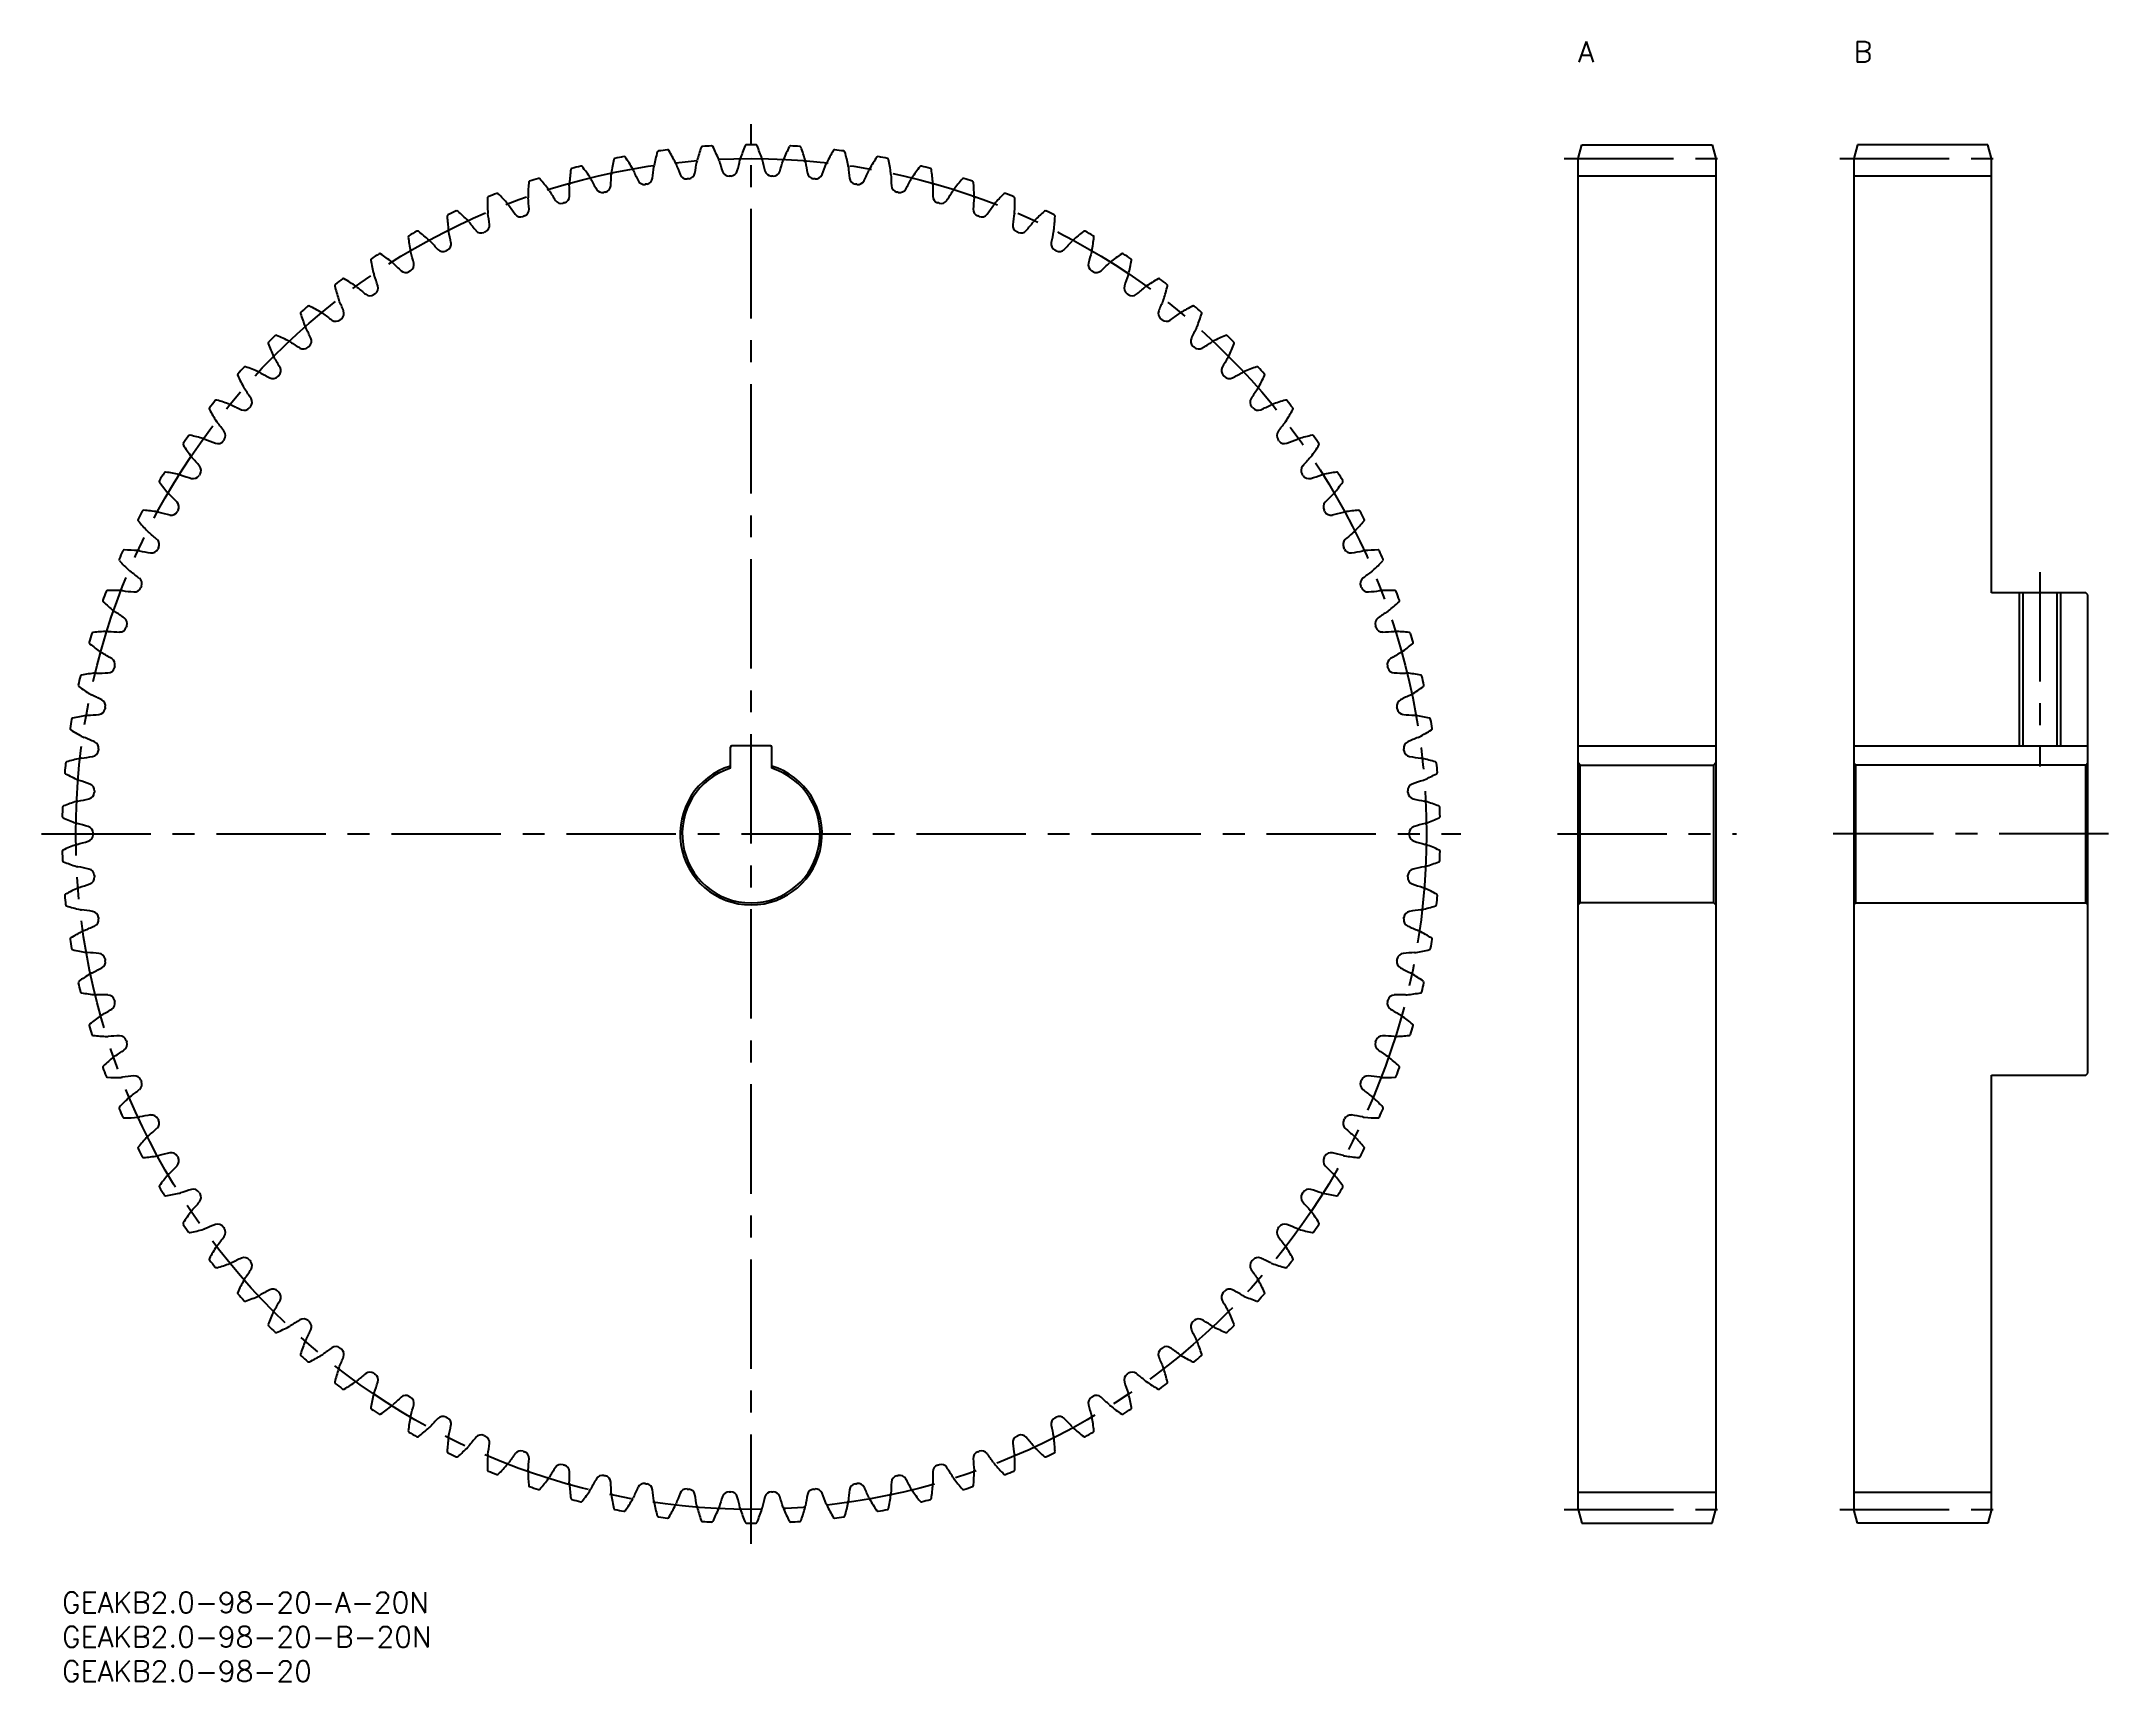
# Model space of a CAD drawing. Extents: x -3 to 297, y -13 to 225.
import ezdxf

# ---------------------------------------------------------------- set-up
doc = ezdxf.new("R2010")
doc.units = 0
doc.header["$LTSCALE"] = 0.5
doc.linetypes.add('CENTER', pattern=[50.8, 31.75, -6.35, 6.35, -6.35])
for name, color, linetype in [('MSM_CENTER', 1, 'CENTER'), ('MSM_CONTINUOUS', 7, 'CONTINUOUS'), ('MSM_NARROW', 5, 'CONTINUOUS'), ('MSM_PART_NUMBER', 7, 'CONTINUOUS')]:
    doc.layers.add(name, color=color, linetype=linetype)
doc.styles.get("Standard").update_dxf_attribs({"font": 'txt.shx', "height": 3, "bigfont": 'bigfont.shx'})

# ---------------------------------------------------------------- blocks, each defined once
blk = doc.blocks.new('*U2')
at = {"layer": 'MSM_PART_NUMBER'}
blk.add_text('GEAKB2.0-98-20-A-20N', height=3, dxfattribs=at).set_placement((0, -3))
blk = doc.blocks.new('*U3')
at = {"layer": 'MSM_PART_NUMBER'}
blk.add_text('GEAKB2.0-98-20-B-20N', height=3, dxfattribs=at).set_placement((0, -8))
blk = doc.blocks.new('*U4')
at = {"layer": 'MSM_PART_NUMBER'}
blk.add_text('GEAKB2.0-98-20', height=3, dxfattribs=at).set_placement((0, -13))
blk = doc.blocks.new('*U5')
at = {"layer": 'MSM_PART_NUMBER'}
blk.add_text('A', height=3, dxfattribs=at).set_placement((220, 222))
blk = doc.blocks.new('*U6')
at = {"layer": 'MSM_PART_NUMBER'}
blk.add_text('B', height=3, dxfattribs=at).set_placement((260, 222))

msp = doc.modelspace()

# ---------------------------------------------------------------- linework, layer by layer
at = {"layer": 'MSM_CENTER'}
for p, q in [((100, 7), (100, 213)), ((218, 208), (242, 208)), ((258, 208), (282, 208)), ((287, 148), (287, 119.8)), ((-3, 110), (203, 110)), ((217, 110), (243, 110)), ((297, 110), (257, 110)), ((218, 12), (242, 12)), ((258, 12), (282, 12))]:
    msp.add_line(p, q, dxfattribs=at)
msp.add_circle((100, 110), 98, dxfattribs=at)
at = {"layer": 'MSM_CONTINUOUS'}
for p, q in [((220, 208), (220.54, 210)), ((220.54, 210), (239.46, 210)), ((239.46, 210), (240, 208)), ((260.54, 210), (260, 208)), ((279.46, 210), (260.54, 210)), ((280, 208), (279.46, 210)), ((220, 12), (220, 208)), ((240, 208), (240, 12)), ((260, 208), (260, 12)), ((280, 145), (280, 208)), ((220, 205.5), (240, 205.5)), ((260, 205.5), (280, 205.5)), ((293.7, 145), (280, 145)), ((284.54, 145), (284.54, 122.8)), ((289.46, 145), (289.46, 122.8)), ((294, 144.7), (293.7, 145)), ((294, 75.3), (294, 144.7)), ((97, 119.54), (97, 122.6)), ((102.8, 122.8), (97.2, 122.8)), ((103, 119.54), (103, 122.6)), ((220, 122.8), (240, 122.8)), ((220.3, 120), (220, 120.3)), ((220.3, 100), (220.3, 120)), ((220.3, 120), (239.7, 120)), ((240, 120.3), (239.7, 120)), ((239.7, 100), (239.7, 120)), ((260, 122.8), (294, 122.8)), ((260, 120.3), (260.3, 120)), ((260.3, 100), (260.3, 120)), ((293.7, 120), (260.3, 120)), ((293.7, 120), (294, 120.3)), ((293.7, 100), (293.7, 120)), ((220, 99.7), (220.3, 100)), ((239.7, 100), (220.3, 100)), ((239.7, 100), (240, 99.7)), ((260.3, 100), (260, 99.7)), ((260.3, 100), (293.7, 100)), ((294, 99.7), (293.7, 100)), ((280, 12), (280, 75)), ((280, 75), (293.7, 75)), ((293.7, 75), (294, 75.3)), ((220, 14.5), (240, 14.5)), ((220, 12), (220.54, 10)), ((239.46, 10), (240, 12)), ((260, 14.5), (280, 14.5)), ((260.54, 10), (260, 12)), ((280, 12), (279.46, 10)), ((220.54, 10), (239.46, 10)), ((279.46, 10), (260.54, 10))]:
    msp.add_line(p, q, dxfattribs=at)
for centre, radius, start, end in [((112.07, 201.3), 32.67, 168.396, 171.9388), ((80.27, 207.83), 0.2, 101.4035, 168.396), ((100, 110), 100, 100.6374, 101.4035), ((81.58, 208.08), 0.2, 33.6449, 100.6374), ((54.55, 190.1), 32.67, 30.102, 33.6449), ((117.9, 200.34), 32.67, 164.7225, 168.2653), ((86.58, 208.89), 0.2, 97.73, 164.7225), ((100, 110), 100, 96.9639, 97.73), ((87.9, 209.06), 0.2, 29.9716, 96.9639), ((59.77, 192.84), 32.67, 26.4286, 29.9714), ((87.54, 206.64), 1.66, 19.7747, 26.4289), ((125.99, 220.47), 39.2, 199.7744, 202.1867), ((53.37, 213.46), 39.2, 348.8337, 351.246), ((93.76, 207.24), 1.66, 164.5915, 171.2458), ((123.65, 199.01), 32.67, 161.049, 164.5918), ((92.94, 209.55), 0.2, 94.0565, 161.049), ((100, 110), 100, 93.2904, 94.0565), ((94.27, 209.64), 0.2, 26.2981, 93.2904), ((65.17, 195.25), 32.67, 22.7551, 26.2979), ((93.76, 207.24), 1.66, 16.1012, 22.7554), ((133.02, 218.58), 39.2, 196.1009, 198.5133), ((60.1, 216.24), 39.2, 345.1602, 347.5726), ((100, 207.44), 1.66, 160.9181, 167.5723), ((129.3, 197.31), 32.67, 157.3755, 160.9184), ((99.33, 209.8), 0.2, 90.383, 157.3755), ((100, 110), 100, 89.617, 90.383), ((100.67, 209.8), 0.2, 22.6246, 89.617), ((70.7, 197.31), 32.67, 19.0816, 22.6245), ((100, 207.44), 1.66, 12.4277, 19.0819), ((139.9, 216.24), 39.2, 192.4274, 194.8398), ((66.98, 218.58), 39.2, 341.4867, 343.8991), ((106.24, 207.24), 1.66, 157.2446, 163.8988), ((134.83, 195.25), 32.67, 153.7021, 157.2449), ((105.73, 209.64), 0.2, 86.7096, 153.7021), ((100, 110), 100, 85.9435, 86.7096), ((107.06, 209.55), 0.2, 18.9512, 85.9435), ((76.35, 199.01), 32.67, 15.4082, 18.951), ((106.24, 207.24), 1.66, 8.7542, 15.4085), ((146.63, 213.46), 39.2, 188.754, 191.1663), ((74.01, 220.47), 39.2, 337.8133, 340.2256), ((112.46, 206.64), 1.66, 153.5711, 160.2253), ((140.23, 192.84), 32.67, 150.0286, 153.5714), ((112.1, 209.06), 0.2, 83.0361, 150.0286), ((100, 110), 100, 82.27, 83.0361), ((113.42, 208.89), 0.2, 15.2777, 82.27), ((82.1, 200.34), 32.67, 11.7347, 15.2775), ((145.45, 190.1), 32.67, 146.3551, 149.898), ((118.42, 208.08), 0.2, 79.3626, 146.3551), ((100, 110), 100, 78.5965, 79.3626), ((119.73, 207.83), 0.2, 11.604, 78.5965), ((87.93, 201.3), 32.67, 8.0612, 11.604), ((100.3, 202.09), 32.67, 175.7429, 179.2857), ((67.92, 204.5), 0.2, 108.7504, 175.7429), ((100, 110), 100, 107.9843, 108.7504), ((69.19, 204.92), 0.2, 40.9916, 107.9843), ((44.68, 183.63), 32.67, 37.449, 40.9918), ((75.28, 204.26), 1.66, 175.612, 182.2662), ((34.45, 202.64), 39.2, 359.8541, 2.2664), ((106.2, 201.89), 32.67, 172.0694, 175.6122), ((74.04, 206.36), 0.2, 105.0775, 172.0695), ((100, 110), 100, 104.3108, 105.0769), ((75.33, 206.7), 0.2, 37.3183, 104.3108), ((49.51, 187.02), 32.67, 33.7755, 37.3183), ((75.28, 204.26), 1.66, 27.1216, 33.7758), ((111.65, 222.89), 39.2, 207.1213, 209.5337), ((78.64, 204.11), 1, 282.7893, 356.1806), ((40.52, 206.65), 39.2, 356.1806, 358.593), ((81.37, 205.65), 1.66, 171.9385, 178.5927), ((81.37, 205.65), 1.66, 23.4481, 30.1023), ((118.86, 221.91), 39.2, 203.4478, 205.8602), ((84.49, 205.24), 1, 205.8602, 279.2515), ((100, 110), 95.5, 99.1158, 99.2515), ((84.71, 205.28), 1, 279.1158, 352.5071), ((46.84, 210.26), 39.2, 352.5071, 354.9195), ((87.54, 206.64), 1.66, 168.265, 174.9192), ((90.62, 206.04), 1, 202.1867, 275.5781), ((100, 110), 95.5, 95.4424, 95.5781), ((90.85, 206.06), 1, 275.4424, 348.8337), ((96.79, 206.45), 1, 198.5133, 271.9046), ((100, 110), 95.5, 91.7689, 91.9046), ((97.02, 206.45), 1, 271.7689, 345.1602), ((102.98, 206.45), 1, 194.8398, 268.2311), ((100, 110), 95.5, 88.0954, 88.2311), ((103.21, 206.45), 1, 268.0954, 341.4867), ((109.15, 206.06), 1, 191.1663, 264.5576), ((100, 110), 95.5, 84.4219, 84.5576), ((109.38, 206.04), 1, 264.422, 337.8133), ((112.46, 206.64), 1.66, 5.0808, 11.735), ((153.16, 210.26), 39.2, 185.0805, 187.4929), ((115.29, 205.28), 1, 187.4929, 260.8842), ((100, 110), 95.5, 80.7485, 80.8842), ((115.51, 205.24), 1, 260.7485, 334.1398), ((81.14, 221.91), 39.2, 334.1398, 336.5522), ((118.63, 205.65), 1.66, 149.8977, 156.5519), ((118.63, 205.65), 1.66, 1.4073, 8.0615), ((159.48, 206.65), 39.2, 181.407, 183.8194), ((121.36, 204.11), 1, 183.8194, 257.2107), ((88.35, 222.89), 39.2, 330.4663, 332.8787), ((124.72, 204.26), 1.66, 146.2242, 152.8784), ((150.49, 187.02), 32.67, 142.6817, 146.2245), ((124.67, 206.7), 0.2, 75.6892, 142.6817), ((100, 110), 100, 74.9231, 75.6892), ((125.96, 206.36), 0.2, 7.9306, 74.9231), ((93.8, 201.89), 32.67, 4.3878, 7.9306), ((165.55, 202.64), 39.2, 177.7336, 180.1459), ((124.72, 204.26), 1.66, 357.7338, 4.388), ((155.32, 183.63), 32.67, 139.0082, 142.551), ((130.81, 204.92), 0.2, 72.0157, 139.0082), ((100, 110), 100, 71.2496, 72.0157), ((132.08, 204.5), 0.2, 4.2571, 71.2496), ((99.7, 202.09), 32.67, 0.7143, 4.2571), ((61.93, 202.25), 0.2, 112.4233, 179.4164), ((94.4, 201.92), 32.67, 179.4164, 182.9592), ((100, 110), 100, 111.6578, 112.4239), ((63.17, 202.75), 0.2, 44.6653, 111.6578), ((40.08, 179.93), 32.67, 41.1224, 44.6653), ((63.43, 200.32), 1.66, 34.4685, 41.1227), ((97.12, 223.45), 39.2, 214.4682, 216.8806), ((69.29, 202.48), 1.66, 179.2854, 185.9396), ((28.65, 198.25), 39.2, 3.5276, 5.9399), ((69.29, 202.48), 1.66, 30.7951, 37.4493), ((104.4, 223.4), 39.2, 210.7948, 213.2071), ((72.43, 202.48), 1, 213.2071, 286.5985), ((100, 110), 95.5, 106.4628, 106.5985), ((72.65, 202.54), 1, 286.4628, 359.8541), ((78.42, 204.06), 1, 209.5337, 282.925), ((100, 110), 95.5, 102.7893, 102.925), ((100, 110), 95.5, 77.075, 77.2107), ((121.58, 204.06), 1, 257.075, 330.4663), ((127.35, 202.54), 1, 180.1459, 253.5372), ((100, 110), 95.5, 73.4015, 73.5372), ((127.57, 202.48), 1, 253.4016, 326.7929), ((95.6, 223.4), 39.2, 326.7929, 329.2052), ((130.71, 202.48), 1.66, 142.5507, 149.2049), ((171.35, 198.25), 39.2, 174.0601, 176.4724), ((130.71, 202.48), 1.66, 354.0604, 0.7146), ((102.88, 223.45), 39.2, 323.1194, 325.5318), ((136.57, 200.32), 1.66, 138.8773, 145.5315), ((159.92, 179.93), 32.67, 135.3347, 138.8776), ((136.83, 202.75), 0.2, 68.3422, 135.3347), ((100, 110), 100, 67.5761, 68.3422), ((138.07, 202.25), 0.2, 0.5836, 67.5761), ((105.6, 201.92), 32.67, 357.0408, 0.5836), ((56.1, 199.63), 0.2, 116.0968, 183.0899), ((88.52, 201.38), 32.67, 183.0898, 186.6327), ((100, 110), 100, 115.3312, 116.0973), ((57.3, 200.2), 0.2, 48.3385, 115.3312), ((35.72, 175.95), 32.67, 44.7959, 48.3387), ((57.72, 197.79), 1.66, 38.142, 44.7962), ((89.86, 223.03), 39.2, 218.1417, 220.5541), ((61.04, 198.29), 1, 293.8097, 7.201), ((63.43, 200.32), 1.66, 182.9589, 189.6131), ((23.14, 193.5), 39.2, 7.201, 9.6134), ((66.57, 200.52), 1, 216.8806, 290.2719), ((100, 110), 95.5, 110.1362, 110.2719), ((66.78, 200.6), 1, 290.1362, 3.5276), ((133.22, 200.6), 1, 176.4725, 249.8638), ((100, 110), 95.5, 69.7281, 69.8638), ((133.43, 200.52), 1, 249.7281, 323.1194), ((176.86, 193.5), 39.2, 170.3866, 172.799), ((138.96, 198.29), 1, 172.799, 246.1903), ((136.57, 200.32), 1.66, 350.3869, 357.0411), ((110.14, 223.03), 39.2, 319.4459, 321.8583), ((142.28, 197.79), 1.66, 135.2038, 141.858), ((164.28, 175.95), 32.67, 131.6613, 135.2041), ((142.7, 200.2), 0.2, 64.6688, 131.6613), ((100, 110), 100, 63.9027, 64.6688), ((111.48, 201.38), 32.67, 353.3673, 356.9102), ((143.9, 199.63), 0.2, 356.9102, 63.9027), ((50.45, 196.63), 0.2, 119.7703, 186.7633), ((82.69, 200.45), 32.67, 186.7633, 190.3061), ((100, 110), 100, 119.0047, 119.7708), ((51.61, 197.28), 0.2, 52.0124, 119.0047), ((31.63, 171.69), 32.67, 48.4694, 52.0122), ((52.18, 194.9), 1.66, 41.8155, 48.4697), ((82.64, 222.15), 39.2, 221.8152, 224.2275), ((55.47, 195.61), 1, 297.4832, 10.8745), ((57.72, 197.79), 1.66, 186.6324, 193.2866), ((17.95, 188.4), 39.2, 10.8745, 13.2869), ((60.83, 198.19), 1, 220.5541, 293.9454), ((100, 110), 95.5, 113.8097, 113.9454), ((100, 110), 95.5, 66.0546, 66.1903), ((139.17, 198.19), 1, 246.0546, 319.4459), ((144.53, 195.61), 1, 169.1255, 242.5168), ((182.05, 188.4), 39.2, 166.7131, 169.1255), ((142.28, 197.79), 1.66, 346.7134, 353.3676), ((117.36, 222.15), 39.2, 315.7725, 318.1848), ((147.82, 194.9), 1.66, 131.5303, 138.1845), ((168.37, 171.69), 32.67, 127.9878, 131.5306), ((148.39, 197.28), 0.2, 60.9953, 127.9878), ((100, 110), 100, 60.2292, 60.9953), ((117.31, 200.45), 32.67, 349.6939, 353.2367), ((149.55, 196.63), 0.2, 353.2367, 60.2292), ((45, 193.28), 0.2, 123.4443, 190.4368), ((76.93, 199.16), 32.67, 190.4368, 193.9796), ((100, 110), 100, 122.6782, 123.4443), ((46.12, 194), 0.2, 55.6857, 122.6782), ((27.81, 167.19), 32.67, 52.1429, 55.6857), ((46.84, 191.67), 1.66, 45.4889, 52.1431), ((75.49, 220.81), 39.2, 225.4887, 227.901), ((52.18, 194.9), 1.66, 190.3058, 196.96), ((13.1, 182.98), 39.2, 14.548, 16.9603), ((50.07, 192.58), 1, 301.1566, 14.548), ((55.26, 195.5), 1, 224.2275, 297.6189), ((100, 110), 95.5, 117.4832, 117.6189), ((100, 110), 95.5, 62.3811, 62.5168), ((144.74, 195.5), 1, 242.3812, 315.7725), ((149.93, 192.58), 1, 165.4521, 238.8434), ((186.9, 182.98), 39.2, 163.0397, 165.452), ((147.82, 194.9), 1.66, 343.04, 349.6942), ((124.51, 220.81), 39.2, 312.099, 314.5113), ((153.16, 191.67), 1.66, 127.8568, 134.5111), ((172.19, 167.19), 32.67, 124.3143, 127.8571), ((153.88, 194), 0.2, 57.3218, 124.3143), ((100, 110), 100, 56.5557, 57.3218), ((123.07, 199.16), 32.67, 346.0204, 349.5632), ((155, 193.28), 0.2, 349.5632, 56.5557), ((39.78, 189.58), 0.2, 127.1183, 194.1103), ((71.26, 197.5), 32.67, 194.1102, 197.6531), ((100, 110), 100, 126.3516, 127.1177), ((40.84, 190.38), 0.2, 59.3591, 126.3516), ((24.3, 162.44), 32.67, 55.8163, 59.3591), ((41.72, 188.09), 1.66, 49.1624, 55.8166), ((68.44, 219.01), 39.2, 229.1621, 231.5745), ((46.84, 191.67), 1.66, 193.9793, 200.6335), ((8.6, 177.27), 39.2, 18.2214, 20.6338), ((44.88, 189.21), 1, 304.8301, 18.2214), ((49.88, 192.46), 1, 227.901, 301.2923), ((100, 110), 95.5, 121.1566, 121.2923), ((100, 110), 95.5, 58.7077, 58.8434), ((150.12, 192.46), 1, 238.7077, 312.099), ((155.12, 189.21), 1, 161.7786, 235.1699), ((191.4, 177.27), 39.2, 159.3662, 161.7786), ((153.16, 191.67), 1.66, 339.3665, 346.0207), ((131.56, 219.01), 39.2, 308.4255, 310.8379), ((158.28, 188.09), 1.66, 124.1834, 130.8376), ((175.7, 162.44), 32.67, 120.6409, 124.1837), ((159.16, 190.38), 0.2, 53.6484, 120.6409), ((100, 110), 100, 52.8823, 53.6484), ((128.74, 197.5), 32.67, 342.3469, 345.8898), ((160.22, 189.58), 0.2, 345.8898, 52.8823), ((100, 110), 100, 130.0251, 130.7912), ((35.82, 186.42), 0.2, 63.0326, 130.0251), ((21.09, 157.49), 32.67, 59.4898, 63.0326), ((41.72, 188.09), 1.66, 197.6528, 204.307), ((4.48, 171.27), 39.2, 21.8949, 24.3073), ((44.7, 189.08), 1, 231.5745, 304.9657), ((100, 110), 95.5, 124.8301, 124.9658), ((100, 110), 95.5, 55.0342, 55.1699), ((155.3, 189.08), 1, 235.0342, 308.4255), ((195.52, 171.27), 39.2, 155.6927, 158.1051), ((158.28, 188.09), 1.66, 335.693, 342.3472), ((178.91, 157.49), 32.67, 116.9674, 120.5102), ((164.18, 186.42), 0.2, 49.9749, 116.9674), ((100, 110), 100, 49.2088, 49.9749), ((34.8, 185.56), 0.2, 130.7912, 197.7837), ((65.72, 195.47), 32.67, 197.7837, 201.3265), ((36.83, 184.2), 1.66, 201.3262, 207.9804), ((0.75, 165.03), 39.2, 25.5684, 27.9807), ((36.83, 184.2), 1.66, 52.8359, 59.4901), ((61.52, 216.76), 39.2, 232.8356, 235.248), ((39.74, 185.38), 1, 235.2479, 308.6393), ((100, 110), 95.5, 128.5036, 128.6393), ((39.92, 185.52), 1, 308.5036, 21.8949), ((160.08, 185.52), 1, 158.1051, 231.4964), ((100, 110), 95.5, 51.3607, 51.4964), ((160.26, 185.38), 1, 231.3607, 304.752), ((138.48, 216.76), 39.2, 304.752, 307.1644), ((163.17, 184.2), 1.66, 120.5099, 127.1641), ((199.25, 165.03), 39.2, 152.0193, 154.4316), ((163.17, 184.2), 1.66, 332.0196, 338.6738), ((134.28, 195.47), 32.67, 338.6735, 342.2163), ((165.2, 185.56), 0.2, 342.2163, 49.2088), ((30.09, 181.23), 0.2, 134.4647, 201.4572), ((60.31, 193.1), 32.67, 201.4572, 205), ((100, 110), 100, 133.6986, 134.4647), ((31.05, 182.15), 0.2, 66.7061, 133.6986), ((18.21, 152.33), 32.67, 63.1633, 66.7061), ((32.21, 180), 1.66, 56.5093, 63.1635), ((54.76, 214.08), 39.2, 236.5091, 238.9214), ((35.04, 181.36), 1, 238.9214, 312.3127), ((100, 110), 95.5, 132.1771, 132.3127), ((35.21, 181.51), 1, 312.1771, 25.5684), ((164.79, 181.51), 1, 154.4316, 227.8229), ((100, 110), 95.5, 47.6873, 47.8229), ((164.96, 181.36), 1, 227.6873, 301.0786), ((145.24, 214.08), 39.2, 301.0786, 303.4909), ((167.79, 180), 1.66, 116.8364, 123.4907), ((181.79, 152.33), 32.67, 113.2939, 116.8367), ((168.95, 182.15), 0.2, 46.3014, 113.2939), ((100, 110), 100, 45.5353, 46.3014), ((139.69, 193.1), 32.67, 335, 338.5428), ((169.91, 181.23), 0.2, 338.543, 45.5353), ((100, 110), 100, 137.3721, 138.1381), ((26.57, 177.59), 0.2, 70.3796, 137.3721), ((15.67, 147.01), 32.67, 66.8367, 70.3796), ((27.86, 175.51), 1.66, 60.1828, 66.837), ((32.21, 180), 1.66, 204.9997, 211.6539), ((-2.57, 158.55), 39.2, 29.2418, 31.6542), ((30.76, 177.22), 1, 315.8505, 29.2418), ((169.24, 177.22), 1, 150.7582, 224.1494), ((202.57, 158.55), 39.2, 148.3458, 150.7582), ((167.79, 180), 1.66, 328.3461, 335.0003), ((172.14, 175.51), 1.66, 113.163, 119.8172), ((184.33, 147.01), 32.67, 109.6204, 113.1633), ((173.43, 177.59), 0.2, 42.6279, 109.6204), ((100, 110), 100, 41.8619, 42.6279), ((25.67, 176.6), 0.2, 138.1381, 205.1307), ((55.07, 190.39), 32.67, 205.1306, 208.6735), ((27.86, 175.51), 1.66, 208.6732, 215.3274), ((-5.47, 151.88), 39.2, 32.9153, 35.3277), ((48.18, 210.96), 39.2, 240.1825, 242.5949), ((30.6, 177.05), 1, 242.5949, 315.9862), ((100, 110), 95.5, 135.8505, 135.9862), ((100, 110), 95.5, 44.0138, 44.1495), ((169.4, 177.05), 1, 224.0138, 297.4051), ((151.82, 210.96), 39.2, 297.4051, 299.8175), ((205.47, 151.88), 39.2, 144.6723, 147.0847), ((172.14, 175.51), 1.66, 324.6726, 331.3268), ((144.93, 190.39), 32.67, 331.3265, 334.8694), ((174.33, 176.6), 0.2, 334.8695, 41.8619), ((21.56, 171.7), 0.2, 141.8116, 208.8041), ((50.01, 187.34), 32.67, 208.8041, 212.3469), ((100, 110), 100, 141.0455, 141.8116), ((22.39, 172.74), 0.2, 74.053, 141.0455), ((13.47, 141.53), 32.67, 70.5102, 74.053), ((23.82, 170.76), 1.66, 63.8563, 70.5105), ((41.82, 207.44), 39.2, 243.856, 246.2684), ((26.45, 172.47), 1, 246.2683, 319.6597), ((100, 110), 95.5, 139.524, 139.6597), ((26.59, 172.64), 1, 319.524, 32.9153), ((173.41, 172.64), 1, 147.0847, 220.4759), ((100, 110), 95.5, 40.3403, 40.476), ((173.55, 172.47), 1, 220.3403, 293.7316), ((158.18, 207.44), 39.2, 293.7316, 296.144), ((176.18, 170.76), 1.66, 109.4895, 116.1437), ((186.53, 141.53), 32.67, 105.947, 109.4898), ((177.61, 172.74), 0.2, 38.9545, 105.947), ((149.99, 187.34), 32.67, 327.6531, 331.1959), ((100, 110), 100, 38.1884, 38.9545), ((178.44, 171.7), 0.2, 331.1959, 38.1884), ((23.82, 170.76), 1.66, 212.3466, 219.0009), ((-7.94, 145.04), 39.2, 36.5888, 39.0011), ((22.73, 167.81), 1, 323.1975, 36.5888), ((177.27, 167.81), 1, 143.4112, 216.8025), ((207.94, 145.04), 39.2, 140.9989, 143.4112), ((176.18, 170.76), 1.66, 320.9991, 327.6534), ((17.77, 166.55), 0.2, 145.4851, 212.4776), ((100, 110), 100, 144.719, 145.4851), ((45.16, 183.98), 32.67, 212.4776, 216.0204), ((18.53, 167.64), 0.2, 77.7265, 144.719), ((11.63, 135.92), 32.67, 74.1837, 77.7265), ((20.08, 165.75), 1.66, 67.5298, 74.184), ((35.7, 203.51), 39.2, 247.5295, 249.9418), ((22.6, 167.63), 1, 249.9418, 323.3332), ((100, 110), 95.5, 143.1975, 143.3332), ((100, 110), 95.5, 36.6668, 36.8025), ((177.4, 167.63), 1, 216.6669, 290.0582), ((164.3, 203.51), 39.2, 290.0582, 292.4705), ((179.92, 165.75), 1.66, 105.816, 112.4702), ((188.37, 135.92), 32.67, 102.2735, 105.8163), ((154.84, 183.98), 32.67, 323.9796, 327.5224), ((181.47, 167.64), 0.2, 35.281, 102.2735), ((100, 110), 100, 34.5149, 35.281), ((182.23, 166.55), 0.2, 327.5224, 34.5149), ((100, 110), 100, 148.3925, 149.1586), ((15, 162.3), 0.2, 81.4002, 148.3925), ((10.15, 130.2), 32.67, 77.8571, 81.4), ((16.67, 160.51), 1.66, 71.2032, 77.8574), ((29.84, 199.2), 39.2, 251.2029, 253.6153), ((20.08, 165.75), 1.66, 216.0201, 222.6743), ((19.06, 162.55), 1, 253.6153, 327.0066), ((-9.96, 138.05), 39.2, 40.2622, 42.6746), ((100, 110), 95.5, 146.8709, 147.0066), ((19.19, 162.74), 1, 326.8709, 40.2622), ((180.81, 162.74), 1, 139.7378, 213.1291), ((100, 110), 95.5, 32.9934, 33.1291), ((209.96, 138.05), 39.2, 137.3254, 139.7378), ((180.94, 162.55), 1, 212.9934, 286.3847), ((179.92, 165.75), 1.66, 317.3257, 323.9799), ((170.16, 199.2), 39.2, 286.3847, 288.7971), ((183.33, 160.51), 1.66, 102.1426, 108.7968), ((189.85, 130.2), 32.67, 98.6, 102.1429), ((185, 162.3), 0.2, 31.6075, 98.6), ((100, 110), 100, 30.8414, 31.6075), ((14.31, 161.16), 0.2, 149.1586, 216.1511), ((40.53, 180.32), 32.67, 216.1511, 219.6939), ((16.67, 160.51), 1.66, 219.6936, 226.3478), ((-11.53, 130.95), 39.2, 43.9357, 46.3481), ((211.53, 130.95), 39.2, 133.6519, 136.0643), ((183.33, 160.51), 1.66, 313.6522, 320.3064), ((159.47, 180.32), 32.67, 320.3061, 323.8489), ((185.69, 161.16), 0.2, 323.8491, 30.8414), ((100, 110), 100, 152.0659, 152.832), ((11.83, 156.75), 0.2, 85.0734, 152.0659), ((9.04, 124.41), 32.67, 81.5306, 85.0734), ((13.61, 155.07), 1.66, 74.8767, 81.5309), ((24.27, 194.52), 39.2, 254.8764, 257.2888), ((15.86, 157.25), 1, 257.2888, 330.6801), ((15.97, 157.45), 1, 330.5444, 43.9357), ((100, 110), 95.5, 150.5444, 150.6801), ((184.03, 157.45), 1, 136.0643, 209.4556), ((100, 110), 95.5, 29.3199, 29.4556), ((184.14, 157.25), 1, 209.3199, 282.7112), ((175.73, 194.52), 39.2, 282.7112, 285.1236), ((186.39, 155.07), 1.66, 98.4691, 105.1233), ((190.96, 124.41), 32.67, 94.9266, 98.4694), ((188.17, 156.75), 0.2, 27.9341, 94.9266), ((100, 110), 100, 27.168, 27.9341), ((11.21, 155.57), 0.2, 152.832, 219.8245), ((36.15, 176.36), 32.67, 219.8245, 223.3673), ((13.61, 155.07), 1.66, 223.367, 230.0213), ((-12.65, 123.76), 39.2, 47.6092, 50.0216), ((212.65, 123.76), 39.2, 129.9784, 132.3908), ((186.39, 155.07), 1.66, 309.9787, 316.6329), ((163.85, 176.36), 32.67, 316.6327, 320.1755), ((188.79, 155.57), 0.2, 320.1757, 27.168), ((100, 110), 100, 155.7394, 156.5055), ((9.01, 151.01), 0.2, 88.7471, 155.7394), ((8.3, 118.55), 32.67, 85.2041, 88.7469), ((10.9, 149.44), 1.66, 78.5502, 85.2044), ((19.01, 189.49), 39.2, 258.5499, 260.9622), ((13.01, 151.77), 1, 260.9622, 334.3536), ((13.11, 151.97), 1, 334.2179, 47.6092), ((100, 110), 95.5, 154.2179, 154.3536), ((186.89, 151.97), 1, 132.3908, 205.7821), ((100, 110), 95.5, 25.6464, 25.7821), ((186.99, 151.77), 1, 205.6465, 279.0378), ((180.99, 189.49), 39.2, 279.0378, 281.4501), ((189.1, 149.44), 1.66, 94.7956, 101.4498), ((191.7, 118.55), 32.67, 91.2531, 94.7959), ((190.99, 151.01), 0.2, 24.2606, 91.2531), ((100, 110), 100, 23.4945, 24.2606), ((8.47, 149.79), 0.2, 156.5055, 223.498), ((32.02, 172.13), 32.67, 223.498, 227.0408), ((10.9, 149.44), 1.66, 227.0405, 233.6947), ((-13.3, 116.51), 39.2, 51.2827, 53.695), ((10.6, 146.32), 1, 337.8913, 51.2827), ((189.4, 146.32), 1, 128.7174, 202.1087), ((213.3, 116.51), 39.2, 126.305, 128.7173), ((189.1, 149.44), 1.66, 306.3053, 312.9595), ((167.98, 172.13), 32.67, 312.9592, 316.502), ((191.53, 149.79), 0.2, 316.502, 23.4945), ((100, 110), 100, 159.4129, 160.179), ((6.57, 145.09), 0.2, 92.4206, 159.4129), ((7.94, 112.66), 32.67, 88.8776, 92.4204), ((8.55, 143.65), 1.66, 82.2236, 88.8778), ((14.08, 184.14), 39.2, 262.2233, 264.6357), ((10.51, 146.11), 1, 264.6357, 338.027), ((100, 110), 95.5, 157.8913, 158.027), ((100, 110), 95.5, 21.973, 22.1087), ((189.49, 146.11), 1, 201.973, 275.3643), ((185.92, 184.14), 39.2, 275.3643, 277.7767), ((191.45, 143.65), 1.66, 91.1222, 97.7764), ((192.06, 112.66), 32.67, 87.5796, 91.1224), ((193.43, 145.09), 0.2, 20.5871, 87.5796), ((100, 110), 100, 19.821, 20.5871), ((6.11, 143.84), 0.2, 160.179, 227.1715), ((28.18, 167.65), 32.67, 227.1715, 230.7143), ((8.55, 143.65), 1.66, 230.714, 237.3682), ((-13.48, 109.24), 39.2, 54.9561, 57.3685), ((8.45, 140.52), 1, 341.5648, 54.9561), ((191.55, 140.52), 1, 125.0439, 198.4352), ((213.48, 109.24), 39.2, 122.6315, 125.0439), ((191.45, 143.65), 1.66, 302.6318, 309.286), ((171.82, 167.65), 32.67, 309.2857, 312.8285), ((193.89, 143.84), 0.2, 312.8285, 19.821), ((100, 110), 100, 163.0863, 163.8524), ((4.52, 139.03), 0.2, 96.094, 163.0863), ((7.96, 106.75), 32.67, 92.551, 96.0938), ((6.58, 137.73), 1.66, 85.8971, 92.5513), ((9.51, 178.48), 39.2, 265.8968, 268.3092), ((8.38, 140.3), 1, 268.3092, 341.7005), ((100, 110), 95.5, 161.5648, 161.7005), ((100, 110), 95.5, 18.2995, 18.4352), ((191.62, 140.3), 1, 198.2995, 271.6908), ((190.49, 178.48), 39.2, 271.6908, 274.1032), ((193.42, 137.73), 1.66, 87.4487, 94.1029), ((192.04, 106.75), 32.67, 83.9062, 87.449), ((195.48, 139.03), 0.2, 16.9137, 83.9062), ((100, 110), 100, 16.1476, 16.9137), ((4.14, 137.76), 0.2, 163.8524, 230.8449), ((24.64, 162.93), 32.67, 230.8449, 234.3878), ((6.58, 137.73), 1.66, 234.3874, 241.0417), ((-13.2, 101.97), 39.2, 58.6296, 61.042), ((6.69, 134.59), 1, 345.2383, 58.6296), ((193.31, 134.59), 1, 121.3704, 194.7617), ((213.2, 101.97), 39.2, 118.958, 121.3704), ((193.42, 137.73), 1.66, 298.9583, 305.6125), ((175.36, 162.93), 32.67, 305.6122, 309.1551), ((195.86, 137.76), 0.2, 309.1551, 16.1476), ((100, 110), 100, 166.7598, 167.5259), ((2.85, 132.86), 0.2, 99.7673, 166.7598), ((8.36, 100.86), 32.67, 96.2245, 99.7673), ((5, 131.68), 1.66, 89.5706, 96.2248), ((5.31, 172.54), 39.2, 269.5703, 271.9827), ((6.63, 134.37), 1, 271.9826, 345.374), ((100, 110), 95.5, 165.2383, 165.374), ((100, 110), 95.5, 14.626, 14.7617), ((193.37, 134.37), 1, 194.626, 268.0173), ((194.69, 172.54), 39.2, 268.0173, 270.4297), ((195, 131.68), 1.66, 83.7752, 90.4294), ((191.64, 100.86), 32.67, 80.2327, 83.7755), ((197.15, 132.86), 0.2, 13.2402, 80.2327), ((100, 110), 100, 12.4741, 13.2402), ((2.56, 131.56), 0.2, 167.5259, 234.5184), ((21.4, 157.99), 32.67, 234.5184, 238.0612), ((5, 131.68), 1.66, 238.0609, 244.7151), ((-12.45, 94.74), 39.2, 62.3031, 64.7154), ((5.3, 128.56), 1, 348.9118, 62.3031), ((194.7, 128.56), 1, 117.697, 191.0883), ((212.45, 94.74), 39.2, 115.2846, 117.6969), ((195, 131.68), 1.66, 295.2849, 301.9391), ((178.6, 157.99), 32.67, 301.9388, 305.4816), ((197.44, 131.56), 0.2, 305.4816, 12.4741), ((100, 110), 100, 170.4333, 171.1994), ((1.59, 126.59), 0.2, 103.441, 170.4333), ((9.13, 95.01), 32.67, 99.898, 103.4408), ((3.81, 125.55), 1.66, 93.244, 99.8982), ((1.49, 166.35), 39.2, 273.2438, 275.6561), ((5.26, 128.33), 1, 275.6561, 349.0474), ((100, 110), 95.5, 168.9117, 169.0474), ((100, 110), 95.5, 10.9526, 11.0883), ((194.74, 128.33), 1, 190.9526, 264.3439), ((198.51, 166.35), 39.2, 264.3439, 266.7562), ((196.19, 125.55), 1.66, 80.1018, 86.756), ((190.87, 95.01), 32.67, 76.5592, 80.102), ((198.41, 126.59), 0.2, 9.5667, 76.5592), ((100, 110), 100, 8.8006, 9.5667), ((1.37, 125.27), 0.2, 171.1994, 238.1919), ((18.49, 152.86), 32.67, 238.1919, 241.7347), ((3.81, 125.55), 1.66, 241.7344, 248.3886), ((-11.24, 87.56), 39.2, 65.9765, 68.3889), ((4.31, 122.45), 1, 352.5852, 65.9765), ((195.69, 122.45), 1, 114.0235, 187.4148), ((211.24, 87.56), 39.2, 111.6111, 114.0235), ((196.19, 125.55), 1.66, 291.6114, 298.2656), ((181.51, 152.86), 32.67, 298.2653, 301.8081), ((198.63, 125.27), 0.2, 301.8083, 8.8006), ((100, 110), 100, 174.1067, 174.8728), ((0.73, 120.25), 0.2, 107.1144, 174.1067), ((10.28, 89.22), 32.67, 103.5714, 107.1143), ((3.01, 119.36), 1.66, 96.9175, 103.5717), ((-1.92, 159.92), 39.2, 276.9172, 279.3296), ((4.28, 122.23), 1, 279.3296, 352.7209), ((100, 110), 95.5, 172.5852, 172.7209), ((97.2, 122.6), 0.2, 90, 180), ((102.8, 122.6), 0.2, 0, 90), ((100, 110), 95.5, 7.2791, 7.4148), ((195.72, 122.23), 1, 187.2791, 260.6704), ((201.92, 159.92), 39.2, 260.6704, 263.0828), ((196.99, 119.36), 1.66, 76.4283, 83.0825), ((189.72, 89.22), 32.67, 72.8857, 76.4286), ((199.27, 120.25), 0.2, 5.8933, 72.8857), ((100, 110), 100, 5.1272, 5.8933), ((0.6, 118.92), 0.2, 174.8728, 241.8654), ((15.91, 147.55), 32.67, 241.8653, 245.4082), ((3.01, 119.36), 1.66, 245.4078, 252.0621), ((-9.58, 80.48), 39.2, 69.65, 72.0624), ((3.71, 116.3), 1, 356.2587, 69.65), ((100, 110), 10.3, 106.9335, 73.0665), ((100, 110), 10, 107.4576, 72.5424), ((196.29, 116.3), 1, 110.35, 183.7413), ((209.58, 80.48), 39.2, 107.9376, 110.35), ((196.99, 119.36), 1.66, 287.9379, 294.5921), ((184.09, 147.55), 32.67, 294.5918, 298.1347), ((199.4, 118.92), 0.2, 298.1349, 5.1272), ((0.27, 113.87), 0.2, 110.7879, 177.7802), ((11.8, 83.51), 32.67, 107.2449, 110.7877), ((2.61, 113.12), 1.66, 100.591, 107.2452), ((-4.9, 153.29), 39.2, 280.5907, 283.0031), ((3.69, 116.07), 1, 283.003, 356.3944), ((100, 110), 95.5, 176.2587, 176.3944), ((100, 110), 95.5, 3.6056, 3.7413), ((196.31, 116.07), 1, 183.6056, 256.9969), ((204.9, 153.29), 39.2, 256.9969, 259.4093), ((197.39, 113.12), 1.66, 72.7548, 79.409), ((188.2, 83.51), 32.67, 69.2123, 72.7551), ((199.73, 113.87), 0.2, 2.2198, 69.2123), ((100, 110), 100, 177.7802, 178.5463), ((0.23, 112.53), 0.2, 178.5463, 245.5388), ((13.68, 142.08), 32.67, 245.5388, 249.0816), ((2.61, 113.12), 1.66, 249.0813, 255.7356), ((-7.46, 73.52), 39.2, 73.3235, 75.7358), ((3.5, 110.11), 1, 359.9322, 73.3235), ((196.5, 110.11), 1, 106.6765, 180.0678), ((207.46, 73.52), 39.2, 104.2642, 106.6765), ((197.39, 113.12), 1.66, 284.2644, 290.9187), ((186.32, 142.08), 32.67, 290.9184, 294.4612), ((199.77, 112.53), 0.2, 294.4612, 1.4537), ((100, 110), 100, 1.4537, 2.2198), ((13.68, 77.92), 32.67, 110.9184, 114.4612), ((2.61, 106.88), 1.66, 104.2644, 110.9187), ((-7.46, 146.48), 39.2, 284.2642, 286.6765), ((3.5, 109.89), 1, 286.6765, 0.0678), ((100, 110), 95.5, 179.9322, 180.0678), ((100, 110), 95.5, 359.9322, 0.0678), ((196.5, 109.89), 1, 179.9322, 253.3235), ((207.46, 146.48), 39.2, 253.3235, 255.7358), ((197.39, 106.88), 1.66, 69.0813, 75.7356), ((186.32, 77.92), 32.67, 65.5388, 69.0816), ((0.23, 107.47), 0.2, 114.4612, 181.4537), ((100, 110), 100, 181.4537, 182.2198), ((0.27, 106.13), 0.2, 182.2198, 249.2123), ((11.8, 136.49), 32.67, 249.2123, 252.7551), ((2.61, 106.88), 1.66, 252.7548, 259.409), ((-4.9, 66.71), 39.2, 76.9969, 79.4093), ((204.9, 66.71), 39.2, 100.5907, 103.0031), ((197.39, 106.88), 1.66, 280.591, 287.2452), ((188.2, 136.49), 32.67, 287.2449, 290.7877), ((199.73, 106.13), 0.2, 290.7877, 357.7802), ((199.77, 107.47), 0.2, 358.5463, 65.5388), ((100, 110), 100, 357.7802, 358.5463), ((15.91, 72.45), 32.67, 114.5918, 118.1347), ((3.01, 100.64), 1.66, 107.9379, 114.5921), ((-9.58, 139.52), 39.2, 287.9376, 290.35), ((3.69, 103.93), 1, 3.6056, 76.9969), ((3.71, 103.7), 1, 290.35, 3.7413), ((100, 110), 95.5, 183.6056, 183.7413), ((196.29, 103.7), 1, 176.2587, 249.65), ((100, 110), 95.5, 356.2587, 356.3944), ((196.31, 103.93), 1, 103.0031, 176.3944), ((209.58, 139.52), 39.2, 249.65, 252.0624), ((196.99, 100.64), 1.66, 65.4079, 72.0621), ((184.09, 72.45), 32.67, 61.8653, 65.4082), ((0.6, 101.08), 0.2, 118.1347, 185.1272), ((100, 110), 100, 185.1272, 185.8933), ((0.73, 99.75), 0.2, 185.8933, 252.8857), ((10.28, 130.78), 32.67, 252.8857, 256.4286), ((3.01, 100.64), 1.66, 256.4283, 263.0825), ((196.99, 100.64), 1.66, 276.9175, 283.5717), ((189.72, 130.78), 32.67, 283.5714, 287.1143), ((199.27, 99.75), 0.2, 287.1144, 354.1067), ((100, 110), 100, 354.1067, 354.8728), ((199.4, 101.08), 0.2, 354.8728, 61.8653), ((-1.92, 60.08), 39.2, 80.6704, 83.0828), ((-11.24, 132.44), 39.2, 291.6111, 294.0235), ((4.28, 97.77), 1, 7.2791, 80.6704), ((4.31, 97.55), 1, 294.0234, 7.4148), ((100, 110), 95.5, 187.2791, 187.4148), ((195.69, 97.55), 1, 172.5852, 245.9765), ((100, 110), 95.5, 352.5852, 352.7209), ((195.72, 97.77), 1, 99.3296, 172.7209), ((211.24, 132.44), 39.2, 245.9765, 248.3889), ((201.92, 60.08), 39.2, 96.9172, 99.3296), ((1.37, 94.73), 0.2, 121.8081, 188.8006), ((100, 110), 100, 188.8006, 189.5667), ((18.49, 67.14), 32.67, 118.2653, 121.8081), ((1.59, 93.41), 0.2, 189.5667, 256.5592), ((9.13, 124.99), 32.67, 256.5592, 260.102), ((3.81, 94.45), 1.66, 111.6114, 118.2656), ((190.87, 124.99), 32.67, 279.898, 283.4408), ((196.19, 94.45), 1.66, 61.7344, 68.3886), ((181.51, 67.14), 32.67, 58.1919, 61.7347), ((198.41, 93.41), 0.2, 283.4408, 350.4333), ((100, 110), 100, 350.4333, 351.1994), ((198.63, 94.73), 0.2, 351.1994, 58.1919), ((3.81, 94.45), 1.66, 260.1017, 266.756), ((1.49, 53.65), 39.2, 84.3439, 86.7562), ((-12.45, 125.26), 39.2, 295.2846, 297.6969), ((5.26, 91.67), 1, 10.9526, 84.3439), ((5.3, 91.44), 1, 297.6969, 11.0883), ((100, 110), 95.5, 190.9526, 191.0883), ((194.7, 91.44), 1, 168.9118, 242.3031), ((100, 110), 95.5, 348.9117, 349.0474), ((194.74, 91.67), 1, 95.6561, 169.0474), ((212.45, 125.26), 39.2, 242.3031, 244.7154), ((198.51, 53.65), 39.2, 93.2438, 95.6561), ((196.19, 94.45), 1.66, 273.244, 279.8982), ((2.56, 88.44), 0.2, 125.4818, 192.4741), ((100, 110), 100, 192.4741, 193.2402), ((21.4, 62.01), 32.67, 121.9388, 125.4816), ((2.85, 87.14), 0.2, 193.2402, 260.2327), ((5, 88.32), 1.66, 115.2849, 121.9391), ((195, 88.32), 1.66, 58.0609, 64.7151), ((178.6, 62.01), 32.67, 54.5184, 58.0612), ((197.15, 87.14), 0.2, 279.7673, 346.7598), ((100, 110), 100, 346.7598, 347.5259), ((197.44, 88.44), 0.2, 347.5259, 54.5184), ((8.36, 119.14), 32.67, 260.2327, 263.7755), ((5, 88.32), 1.66, 263.7752, 270.4294), ((5.31, 47.46), 39.2, 88.0173, 90.4297), ((-13.2, 118.03), 39.2, 298.958, 301.3704), ((6.63, 85.63), 1, 14.626, 88.0173), ((6.69, 85.41), 1, 301.3704, 14.7617), ((100, 110), 95.5, 194.626, 194.7617), ((193.31, 85.41), 1, 165.2383, 238.6296), ((100, 110), 95.5, 345.2383, 345.374), ((193.37, 85.63), 1, 91.9827, 165.374), ((213.2, 118.03), 39.2, 238.6296, 241.042), ((194.69, 47.46), 39.2, 89.5703, 91.9827), ((195, 88.32), 1.66, 269.5706, 276.2248), ((191.64, 119.14), 32.67, 276.2245, 279.7673), ((4.14, 82.24), 0.2, 129.1553, 196.1476), ((100, 110), 100, 196.1476, 196.9137), ((24.64, 57.07), 32.67, 125.6122, 129.1551), ((6.58, 82.27), 1.66, 118.9583, 125.6125), ((193.42, 82.27), 1.66, 54.3874, 61.0417), ((175.36, 57.07), 32.67, 50.8449, 54.3878), ((100, 110), 100, 343.0863, 343.8524), ((195.86, 82.24), 0.2, 343.8524, 50.8449), ((4.52, 80.97), 0.2, 196.9137, 263.9061), ((7.96, 113.25), 32.67, 263.9062, 267.449), ((6.58, 82.27), 1.66, 267.4487, 274.1029), ((9.51, 41.52), 39.2, 91.6908, 94.1032), ((-13.48, 110.76), 39.2, 302.6315, 305.0439), ((8.38, 79.7), 1, 18.2995, 91.6908), ((8.45, 79.48), 1, 305.0439, 18.4351), ((100, 110), 95.5, 198.2995, 198.4352), ((191.55, 79.48), 1, 161.5648, 234.9561), ((100, 110), 95.5, 341.5648, 341.7005), ((191.62, 79.7), 1, 88.3092, 161.7005), ((213.48, 110.76), 39.2, 234.9561, 237.3685), ((190.49, 41.52), 39.2, 85.8968, 88.3092), ((193.42, 82.27), 1.66, 265.8971, 272.5513), ((192.04, 113.25), 32.67, 272.551, 276.0938), ((195.48, 80.97), 0.2, 276.0938, 343.0863), ((6.11, 76.16), 0.2, 132.8285, 199.821), ((100, 110), 100, 199.821, 200.5871), ((28.18, 52.35), 32.67, 129.2857, 132.8285), ((8.55, 76.35), 1.66, 122.6318, 129.286), ((191.45, 76.35), 1.66, 50.714, 57.3682), ((171.82, 52.35), 32.67, 47.1715, 50.7143), ((100, 110), 100, 339.4129, 340.179), ((193.89, 76.16), 0.2, 340.179, 47.1715), ((6.57, 74.91), 0.2, 200.5871, 267.5796), ((7.94, 107.34), 32.67, 267.5796, 271.1224), ((8.55, 76.35), 1.66, 271.1221, 277.7764), ((14.08, 35.86), 39.2, 95.3643, 97.7767), ((-13.3, 103.49), 39.2, 306.305, 308.7173), ((10.51, 73.89), 1, 21.973, 95.3643), ((10.6, 73.68), 1, 308.7173, 22.1086), ((100, 110), 95.5, 201.973, 202.1087), ((189.4, 73.68), 1, 157.8913, 231.2827), ((100, 110), 95.5, 337.8913, 338.027), ((189.49, 73.89), 1, 84.6357, 158.027), ((213.3, 103.49), 39.2, 231.2827, 233.695), ((185.92, 35.86), 39.2, 82.2233, 84.6357), ((191.45, 76.35), 1.66, 262.2236, 268.8778), ((192.06, 107.34), 32.67, 268.8776, 272.4204), ((193.43, 74.91), 0.2, 272.4204, 339.4129), ((8.47, 70.21), 0.2, 136.5022, 203.4945), ((100, 110), 100, 203.4945, 204.2606), ((32.02, 47.87), 32.67, 132.9592, 136.502), ((10.9, 70.56), 1.66, 126.3053, 132.9595), ((19.01, 30.51), 39.2, 99.0378, 101.4501), ((13.01, 68.23), 1, 25.6465, 99.0378), ((186.99, 68.23), 1, 80.9623, 154.3536), ((180.99, 30.51), 39.2, 78.5499, 80.9622), ((189.1, 70.56), 1.66, 47.0405, 53.6947), ((167.98, 47.87), 32.67, 43.498, 47.0408), ((100, 110), 100, 335.7394, 336.5055), ((191.53, 70.21), 0.2, 336.5055, 43.498), ((9.01, 68.99), 0.2, 204.2606, 271.2531), ((8.3, 101.45), 32.67, 271.2531, 274.7959), ((10.9, 70.56), 1.66, 274.7956, 281.4498), ((36.15, 43.64), 32.67, 136.6327, 140.1755), ((13.61, 64.93), 1.66, 129.9787, 136.6329), ((-12.65, 96.24), 39.2, 309.9784, 312.3908), ((13.11, 68.03), 1, 312.3908, 25.7821), ((100, 110), 95.5, 205.6464, 205.7821), ((186.89, 68.03), 1, 154.2179, 227.6092), ((100, 110), 95.5, 334.2179, 334.3536), ((212.65, 96.24), 39.2, 227.6092, 230.0216), ((186.39, 64.93), 1.66, 43.3671, 50.0213), ((163.85, 43.64), 32.67, 39.8245, 43.3673), ((189.1, 70.56), 1.66, 258.5502, 265.2044), ((191.7, 101.45), 32.67, 265.2041, 268.7469), ((190.99, 68.99), 0.2, 268.7469, 335.7394), ((11.21, 64.43), 0.2, 140.1757, 207.168), ((100, 110), 100, 207.168, 207.9341), ((11.83, 63.25), 0.2, 207.9341, 274.9265), ((9.04, 95.59), 32.67, 274.9266, 278.4694), ((13.61, 64.93), 1.66, 278.4691, 285.1233), ((24.27, 25.48), 39.2, 102.7112, 105.1236), ((15.86, 62.75), 1, 29.3199, 102.7112), ((15.97, 62.55), 1, 316.0643, 29.4555), ((100, 110), 95.5, 209.3199, 209.4556), ((184.03, 62.55), 1, 150.5444, 223.9357), ((100, 110), 95.5, 330.5444, 330.6801), ((184.14, 62.75), 1, 77.2888, 150.6801), ((175.73, 25.48), 39.2, 74.8764, 77.2888), ((186.39, 64.93), 1.66, 254.8767, 261.5309), ((190.96, 95.59), 32.67, 261.5306, 265.0734), ((188.17, 63.25), 0.2, 265.0736, 332.0659), ((100, 110), 100, 332.0659, 332.832), ((188.79, 64.43), 0.2, 332.832, 39.8245), ((40.53, 39.68), 32.67, 140.3061, 143.8489), ((16.67, 59.49), 1.66, 133.6522, 140.3064), ((-11.53, 89.05), 39.2, 313.6519, 316.0643), ((211.53, 89.05), 39.2, 223.9357, 226.3481), ((183.33, 59.49), 1.66, 39.6936, 46.3478), ((159.47, 39.68), 32.67, 36.1511, 39.6939), ((14.31, 58.84), 0.2, 143.8489, 210.8414), ((100, 110), 100, 210.8414, 211.6075), ((15, 57.7), 0.2, 211.6075, 278.6), ((10.15, 89.8), 32.67, 278.6, 282.1429), ((16.67, 59.49), 1.66, 282.1426, 288.7968), ((29.84, 20.8), 39.2, 106.3847, 108.7971), ((19.06, 57.45), 1, 32.9934, 106.3847), ((100, 110), 95.5, 212.9934, 213.1291), ((19.19, 57.26), 1, 319.7377, 33.129), ((180.81, 57.26), 1, 146.8709, 220.2622), ((100, 110), 95.5, 326.8709, 327.0066), ((180.94, 57.45), 1, 73.6153, 147.0066), ((170.16, 20.8), 39.2, 71.2029, 73.6153), ((183.33, 59.49), 1.66, 251.2032, 257.8574), ((189.85, 89.8), 32.67, 257.8571, 261.4), ((185, 57.7), 0.2, 261.4, 328.3925), ((100, 110), 100, 328.3925, 329.1586), ((185.69, 58.84), 0.2, 329.1586, 36.1511), ((45.16, 36.02), 32.67, 143.9796, 147.5224), ((20.08, 54.25), 1.66, 137.3257, 143.9799), ((-9.96, 81.95), 39.2, 317.3254, 319.7378), ((209.96, 81.95), 39.2, 220.2622, 222.6746), ((179.92, 54.25), 1.66, 36.0201, 42.6743), ((154.84, 36.02), 32.67, 32.4776, 36.0204), ((17.77, 53.45), 0.2, 147.5224, 214.5149), ((100, 110), 100, 214.5149, 215.281), ((18.53, 52.36), 0.2, 215.281, 282.2735), ((11.63, 84.08), 32.67, 282.2735, 285.8163), ((20.08, 54.25), 1.66, 285.816, 292.4702), ((35.7, 16.49), 39.2, 110.0582, 112.4705), ((22.6, 52.37), 1, 36.6669, 110.0582), ((-7.94, 74.96), 39.2, 320.9989, 323.4112), ((100, 110), 95.5, 216.6668, 216.8025), ((22.73, 52.19), 1, 323.4112, 36.8025), ((177.27, 52.19), 1, 143.1975, 216.5888), ((100, 110), 95.5, 323.1975, 323.3332), ((207.94, 74.96), 39.2, 216.5888, 219.0011), ((177.4, 52.37), 1, 69.9419, 143.3332), ((164.3, 16.49), 39.2, 67.5295, 69.9418), ((179.92, 54.25), 1.66, 247.5298, 254.184), ((188.37, 84.08), 32.67, 254.1837, 257.7265), ((181.47, 52.36), 0.2, 257.7267, 324.719), ((100, 110), 100, 324.719, 325.4851), ((182.23, 53.45), 0.2, 325.4851, 32.4776), ((21.56, 48.3), 0.2, 151.1961, 218.1884), ((50.01, 32.66), 32.67, 147.6531, 151.1959), ((100, 110), 100, 218.1884, 218.9545), ((23.82, 49.24), 1.66, 140.9991, 147.6534), ((41.82, 12.56), 39.2, 113.7316, 116.144), ((26.45, 47.53), 1, 40.3403, 113.7316), ((100, 110), 95.5, 220.3403, 220.476), ((26.59, 47.36), 1, 327.0847, 40.4759), ((173.41, 47.36), 1, 139.524, 212.9153), ((100, 110), 95.5, 319.524, 319.6597), ((173.55, 47.53), 1, 66.2684, 139.6597), ((158.18, 12.56), 39.2, 63.856, 66.2684), ((176.18, 49.24), 1.66, 32.3466, 39.0009), ((149.99, 32.66), 32.67, 28.8041, 32.3469), ((100, 110), 100, 321.0455, 321.8116), ((178.44, 48.3), 0.2, 321.8116, 28.8041), ((22.39, 47.26), 0.2, 218.9545, 285.9469), ((13.47, 78.47), 32.67, 285.947, 289.4898), ((23.82, 49.24), 1.66, 289.4895, 296.1437), ((55.07, 29.61), 32.67, 151.3265, 154.8694), ((27.86, 44.49), 1.66, 144.6726, 151.3268), ((-5.47, 68.12), 39.2, 324.6723, 327.0847), ((205.47, 68.12), 39.2, 212.9153, 215.3277), ((172.14, 44.49), 1.66, 28.6732, 35.3274), ((144.93, 29.61), 32.67, 25.1306, 28.6735), ((176.18, 49.24), 1.66, 243.8563, 250.5105), ((186.53, 78.47), 32.67, 250.5102, 254.053), ((177.61, 47.26), 0.2, 254.0532, 321.0455), ((25.67, 43.4), 0.2, 154.8694, 221.8619), ((100, 110), 100, 221.8619, 222.6279), ((26.57, 42.41), 0.2, 222.6279, 289.6204), ((15.67, 72.99), 32.67, 289.6204, 293.1633), ((27.86, 44.49), 1.66, 293.163, 299.8172), ((48.18, 9.04), 39.2, 117.4051, 119.8175), ((30.6, 42.95), 1, 44.0138, 117.4051), ((-2.57, 61.45), 39.2, 328.3458, 330.7582), ((100, 110), 95.5, 224.0138, 224.1495), ((30.76, 42.78), 1, 330.7581, 44.1495), ((169.24, 42.78), 1, 135.8505, 209.2418), ((202.57, 61.45), 39.2, 209.2418, 211.6542), ((100, 110), 95.5, 315.8505, 315.9862), ((169.4, 42.95), 1, 62.5949, 135.9862), ((151.82, 9.04), 39.2, 60.1825, 62.5949), ((172.14, 44.49), 1.66, 240.1828, 246.837), ((184.33, 72.99), 32.67, 246.8367, 250.3796), ((173.43, 42.41), 0.2, 250.3796, 317.3721), ((100, 110), 100, 317.3721, 318.1381), ((174.33, 43.4), 0.2, 318.1381, 25.1306), ((60.31, 26.9), 32.67, 155, 158.5428), ((32.21, 40), 1.66, 148.3461, 155.0003), ((54.76, 5.92), 39.2, 121.0786, 123.4909), ((35.04, 38.64), 1, 47.6873, 121.0786), ((100, 110), 95.5, 227.6873, 227.8229), ((35.21, 38.49), 1, 334.4316, 47.8229), ((164.79, 38.49), 1, 132.1771, 205.5684), ((100, 110), 95.5, 312.1771, 312.3127), ((164.96, 38.64), 1, 58.9214, 132.3127), ((145.24, 5.92), 39.2, 56.5091, 58.9214), ((167.79, 40), 1.66, 24.9997, 31.6539), ((139.69, 26.9), 32.67, 21.4572, 25), ((30.09, 38.77), 0.2, 158.5428, 225.5353), ((100, 110), 100, 225.5353, 226.3014), ((31.05, 37.85), 0.2, 226.302, 293.2939), ((18.21, 67.67), 32.67, 293.2939, 296.8367), ((32.21, 40), 1.66, 296.8364, 303.4907), ((65.72, 24.53), 32.67, 158.6735, 162.2163), ((36.83, 35.8), 1.66, 152.0196, 158.6738), ((0.75, 54.97), 39.2, 332.0193, 334.4316), ((199.25, 54.97), 39.2, 205.5684, 207.9807), ((163.17, 35.8), 1.66, 21.3262, 27.9804), ((134.28, 24.53), 32.67, 17.7837, 21.3265), ((167.79, 40), 1.66, 236.5093, 243.1636), ((181.79, 67.67), 32.67, 243.1633, 246.7061), ((168.95, 37.85), 0.2, 246.7063, 313.6986), ((100, 110), 100, 313.6986, 314.4647), ((169.91, 38.77), 0.2, 314.4647, 21.4572), ((34.8, 34.44), 0.2, 162.2163, 229.2088), ((100, 110), 100, 229.2088, 229.9749), ((35.82, 33.58), 0.2, 229.9749, 296.9674), ((21.09, 62.51), 32.67, 296.9674, 300.5102), ((36.83, 35.8), 1.66, 300.5099, 307.1641), ((61.52, 3.24), 39.2, 124.752, 127.1644), ((39.74, 34.62), 1, 51.3607, 124.752), ((4.48, 48.73), 39.2, 335.6927, 338.1051), ((100, 110), 95.5, 231.3607, 231.4964), ((39.92, 34.48), 1, 338.1051, 51.4964), ((160.08, 34.48), 1, 128.5036, 201.8949), ((195.52, 48.73), 39.2, 201.8949, 204.3073), ((100, 110), 95.5, 308.5036, 308.6393), ((160.26, 34.62), 1, 55.248, 128.6393), ((138.48, 3.24), 39.2, 52.8356, 55.248), ((163.17, 35.8), 1.66, 232.8359, 239.4901), ((178.91, 62.51), 32.67, 239.4898, 243.0326), ((164.18, 33.58), 0.2, 243.0328, 310.0251), ((100, 110), 100, 310.0251, 310.7912), ((165.2, 34.44), 0.2, 310.7912, 17.7837), ((71.26, 22.5), 32.67, 162.3469, 165.8898), ((39.78, 30.42), 0.2, 165.89, 232.8823), ((100, 110), 100, 232.8823, 233.6484), ((41.72, 31.91), 1.66, 155.693, 162.3472), ((24.3, 57.56), 32.67, 300.6409, 304.1837), ((41.72, 31.91), 1.66, 304.1834, 310.8376), ((68.44, 0.99), 39.2, 128.4255, 130.8379), ((44.7, 30.92), 1, 55.0342, 128.4255), ((100, 110), 95.5, 235.0342, 235.1699), ((8.6, 42.73), 39.2, 339.3662, 341.7786), ((44.88, 30.79), 1, 341.7785, 55.1699), ((155.12, 30.79), 1, 124.8301, 198.2214), ((191.4, 42.73), 39.2, 198.2214, 200.6338), ((100, 110), 95.5, 304.8301, 304.9658), ((155.3, 30.92), 1, 51.5745, 124.9658), ((131.56, 0.99), 39.2, 49.1621, 51.5745), ((158.28, 31.91), 1.66, 229.1624, 235.8166), ((175.7, 57.56), 32.67, 235.8163, 239.3591), ((100, 110), 100, 306.3516, 307.1177), ((158.28, 31.91), 1.66, 17.6527, 24.307), ((128.74, 22.5), 32.67, 14.1102, 17.6531), ((160.22, 30.42), 0.2, 307.1177, 14.1102), ((40.84, 29.62), 0.2, 233.6484, 300.6409), ((76.93, 20.84), 32.67, 166.0204, 169.5632), ((46.84, 28.33), 1.66, 159.3665, 166.0207), ((27.81, 52.81), 32.67, 304.3143, 307.8571), ((46.84, 28.33), 1.66, 307.8569, 314.5111), ((75.49, -0.81), 39.2, 132.099, 134.5113), ((49.88, 27.54), 1, 58.7077, 132.099), ((100, 110), 95.5, 238.7077, 238.8434), ((50.07, 27.42), 1, 345.452, 58.8434), ((13.1, 37.02), 39.2, 343.0397, 345.452), ((149.93, 27.42), 1, 121.1567, 194.548), ((186.9, 37.02), 39.2, 194.548, 196.9603), ((100, 110), 95.5, 301.1566, 301.2923), ((150.12, 27.54), 1, 47.901, 121.2923), ((124.51, -0.81), 39.2, 45.4887, 47.901), ((153.16, 28.33), 1.66, 225.4889, 232.1431), ((172.19, 52.81), 32.67, 232.1429, 235.6857), ((153.16, 28.33), 1.66, 13.9793, 20.6335), ((123.07, 20.84), 32.67, 10.4368, 13.9796), ((159.16, 29.62), 0.2, 239.3591, 306.3516), ((45, 26.72), 0.2, 169.5634, 236.5557), ((100, 110), 100, 236.5557, 237.3218), ((46.12, 26), 0.2, 237.3218, 304.3143), ((82.69, 19.55), 32.67, 169.6939, 173.2367), ((52.18, 25.1), 1.66, 163.04, 169.6942), ((82.64, -2.15), 39.2, 135.7725, 138.1848), ((55.26, 24.5), 1, 62.3812, 135.7725), ((100, 110), 95.5, 242.3811, 242.5168), ((55.47, 24.39), 1, 349.1255, 62.5168), ((17.95, 31.6), 39.2, 346.7131, 349.1255), ((144.53, 24.39), 1, 117.4832, 190.8745), ((182.05, 31.6), 39.2, 190.8745, 193.2869), ((100, 110), 95.5, 297.4832, 297.6189), ((144.74, 24.5), 1, 44.2276, 117.6189), ((117.36, -2.15), 39.2, 41.8152, 44.2276), ((147.82, 25.1), 1.66, 10.3058, 16.96), ((117.31, 19.55), 32.67, 6.7633, 10.3061), ((153.88, 26), 0.2, 235.6859, 302.6782), ((100, 110), 100, 302.6782, 303.4443), ((155, 26.72), 0.2, 303.4443, 10.4368), ((50.45, 23.37), 0.2, 173.2367, 240.2292), ((100, 110), 100, 240.2292, 240.9953), ((51.61, 22.72), 0.2, 240.9953, 307.9878), ((31.63, 48.31), 32.67, 307.9878, 311.5306), ((52.18, 25.1), 1.66, 311.5303, 318.1845), ((88.52, 18.62), 32.67, 173.3673, 176.9102), ((57.72, 22.21), 1.66, 166.7134, 173.3676), ((35.72, 44.05), 32.67, 311.6613, 315.2041), ((57.72, 22.21), 1.66, 315.2038, 321.858), ((89.86, -3.03), 39.2, 139.4459, 141.8583), ((60.83, 21.81), 1, 66.0546, 139.4459), ((100, 110), 95.5, 246.0546, 246.1903), ((61.04, 21.71), 1, 352.799, 66.1903), ((23.14, 26.5), 39.2, 350.3866, 352.799), ((138.96, 21.71), 1, 113.8097, 187.201), ((176.86, 26.5), 39.2, 187.201, 189.6134), ((100, 110), 95.5, 293.8097, 293.9454), ((139.17, 21.81), 1, 40.5541, 113.9453), ((110.14, -3.03), 39.2, 38.1417, 40.5541), ((142.28, 22.21), 1.66, 218.142, 224.7962), ((164.28, 44.05), 32.67, 224.7959, 228.3387), ((142.28, 22.21), 1.66, 6.6323, 13.2866), ((111.48, 18.62), 32.67, 3.0898, 6.6327), ((147.82, 25.1), 1.66, 221.8155, 228.4697), ((168.37, 48.31), 32.67, 228.4694, 232.0122), ((148.39, 22.72), 0.2, 232.0124, 299.0047), ((100, 110), 100, 299.0047, 299.7708), ((149.55, 23.37), 0.2, 299.7708, 6.7633), ((56.1, 20.37), 0.2, 176.9104, 243.9027), ((100, 110), 100, 243.9027, 244.6688), ((57.3, 19.8), 0.2, 244.6688, 311.6613), ((94.4, 18.08), 32.67, 177.0408, 180.5836), ((63.43, 19.68), 1.66, 170.3869, 177.0411), ((40.08, 40.07), 32.67, 315.3347, 318.8776), ((63.43, 19.68), 1.66, 318.8773, 325.5315), ((97.12, -3.45), 39.2, 143.1194, 145.5318), ((66.57, 19.48), 1, 69.7281, 143.1194), ((100, 110), 95.5, 249.7281, 249.8638), ((66.78, 19.4), 1, 356.4724, 69.8638), ((28.65, 21.75), 39.2, 354.0601, 356.4724), ((104.4, -3.4), 39.2, 146.7929, 149.2052), ((72.43, 17.52), 1, 73.4016, 146.7929), ((100, 110), 95.5, 253.4015, 253.5372), ((72.65, 17.46), 1, 0.1459, 73.5372), ((127.35, 17.46), 1, 106.4628, 179.8541), ((100, 110), 95.5, 286.4628, 286.5985), ((127.57, 17.52), 1, 33.2072, 106.5984), ((95.6, -3.4), 39.2, 30.7948, 33.2071), ((133.22, 19.4), 1, 110.1362, 183.5276), ((171.35, 21.75), 39.2, 183.5276, 185.9399), ((100, 110), 95.5, 290.1362, 290.2719), ((133.43, 19.48), 1, 36.8806, 110.2719), ((102.88, -3.45), 39.2, 34.4682, 36.8806), ((136.57, 19.68), 1.66, 214.4685, 221.1227), ((159.92, 40.07), 32.67, 221.1224, 224.6653), ((136.57, 19.68), 1.66, 2.9589, 9.6131), ((105.6, 18.08), 32.67, 359.4164, 2.9592), ((142.7, 19.8), 0.2, 228.3387, 295.3312), ((100, 110), 100, 295.3312, 296.0973), ((143.9, 20.37), 0.2, 296.0973, 3.0898), ((61.93, 17.75), 0.2, 180.5836, 247.5761), ((100, 110), 100, 247.5761, 248.3422), ((63.17, 17.25), 0.2, 248.3422, 315.3347), ((69.29, 17.52), 1.66, 174.0604, 180.7146), ((100.3, 17.91), 32.67, 180.7143, 184.2571), ((67.92, 15.5), 0.2, 184.2571, 251.2496), ((100, 110), 100, 251.2496, 252.0157), ((44.68, 36.37), 32.67, 319.0082, 322.551), ((69.29, 17.52), 1.66, 322.5507, 329.2049), ((34.45, 17.36), 39.2, 357.7336, 0.1459), ((75.28, 15.74), 1.66, 177.7338, 184.388), ((106.2, 18.11), 32.67, 184.3878, 187.9306), ((111.65, -2.89), 39.2, 150.4663, 152.8787), ((78.42, 15.94), 1, 77.075, 150.4663), ((100, 110), 95.5, 257.075, 257.2107), ((78.64, 15.89), 1, 3.8194, 77.2107), ((40.52, 13.35), 39.2, 1.407, 3.8194), ((118.86, -1.91), 39.2, 154.1398, 156.5522), ((84.49, 14.76), 1, 80.7485, 154.1398), ((100, 110), 95.5, 260.7485, 260.8842), ((84.71, 14.72), 1, 7.4929, 80.8842), ((115.29, 14.72), 1, 99.1158, 172.5071), ((100, 110), 95.5, 279.1158, 279.2515), ((115.51, 14.76), 1, 25.8602, 99.2515), ((81.14, -1.91), 39.2, 23.4478, 25.8602), ((159.48, 13.35), 39.2, 176.1806, 178.593), ((121.36, 15.89), 1, 102.7893, 176.1806), ((100, 110), 95.5, 282.7893, 282.925), ((121.58, 15.94), 1, 29.5337, 102.925), ((88.35, -2.89), 39.2, 27.1213, 29.5337), ((93.8, 18.11), 32.67, 352.0694, 355.6122), ((165.55, 17.36), 39.2, 179.8541, 182.2664), ((124.72, 15.74), 1.66, 355.612, 2.2662), ((130.71, 17.52), 1.66, 210.7951, 217.4493), ((155.32, 36.37), 32.67, 217.449, 220.9918), ((100, 110), 100, 287.9843, 288.7504), ((132.08, 15.5), 0.2, 288.7504, 355.7429), ((99.7, 17.91), 32.67, 355.7429, 359.2857), ((130.71, 17.52), 1.66, 359.2854, 5.9396), ((136.83, 17.25), 0.2, 224.6655, 291.6578), ((100, 110), 100, 291.6578, 292.4239), ((138.07, 17.75), 0.2, 292.4239, 359.4164), ((69.19, 15.08), 0.2, 252.0157, 319.0082), ((74.04, 13.64), 0.2, 187.9306, 254.9231), ((100, 110), 100, 254.9231, 255.6892), ((75.33, 13.3), 0.2, 255.6892, 322.6817), ((49.51, 32.98), 32.67, 322.6817, 326.2245), ((75.28, 15.74), 1.66, 326.2242, 332.8784), ((81.37, 14.35), 1.66, 181.4073, 188.0615), ((112.07, 18.7), 32.67, 188.0612, 191.604), ((80.27, 12.17), 0.2, 191.604, 258.5965), ((54.55, 29.9), 32.67, 326.3551, 329.898), ((81.37, 14.35), 1.66, 329.8977, 336.5519), ((46.84, 9.74), 39.2, 5.0805, 7.4929), ((87.54, 13.36), 1.66, 185.0808, 191.735), ((117.9, 19.66), 32.67, 191.7347, 195.2775), ((59.77, 27.16), 32.67, 330.0286, 333.5714), ((87.54, 13.36), 1.66, 333.5711, 340.2253), ((125.99, -0.47), 39.2, 157.8133, 160.2256), ((90.62, 13.96), 1, 84.422, 157.8133), ((100, 110), 95.5, 264.4219, 264.5576), ((90.85, 13.94), 1, 11.1663, 84.5576), ((53.37, 6.54), 39.2, 8.754, 11.1663), ((93.76, 12.76), 1.66, 188.7542, 195.4085), ((123.65, 20.99), 32.67, 195.4082, 198.951), ((65.17, 24.75), 32.67, 333.7021, 337.2449), ((93.76, 12.76), 1.66, 337.2446, 343.8988), ((133.02, 1.42), 39.2, 161.4867, 163.8991), ((96.79, 13.55), 1, 88.0954, 161.4867), ((100, 110), 95.5, 268.0954, 268.2311), ((97.02, 13.55), 1, 14.8398, 88.2311), ((60.1, 3.76), 39.2, 12.4274, 14.8398), ((100, 12.56), 1.66, 192.4277, 199.0819), ((129.3, 22.69), 32.67, 199.0816, 202.6245), ((70.7, 22.69), 32.67, 337.3755, 340.9184), ((100, 12.56), 1.66, 340.9181, 347.5723), ((139.9, 3.76), 39.2, 165.1602, 167.5726), ((102.98, 13.55), 1, 91.7689, 165.1602), ((100, 110), 95.5, 271.7689, 271.9046), ((103.21, 13.55), 1, 18.5133, 91.9046), ((66.98, 1.42), 39.2, 16.1009, 18.5133), ((106.24, 12.76), 1.66, 196.1012, 202.7554), ((134.83, 24.75), 32.67, 202.7551, 206.2979), ((76.35, 20.99), 32.67, 341.049, 344.5918), ((106.24, 12.76), 1.66, 344.5915, 351.2458), ((146.63, 6.54), 39.2, 168.8337, 171.246), ((109.15, 13.94), 1, 95.4424, 168.8337), ((100, 110), 95.5, 275.4424, 275.5781), ((109.38, 13.96), 1, 22.1867, 95.5781), ((74.01, -0.47), 39.2, 19.7744, 22.1867), ((112.46, 13.36), 1.66, 199.7747, 206.4289), ((140.23, 27.16), 32.67, 206.4286, 209.9714), ((82.1, 19.66), 32.67, 344.7225, 348.2653), ((112.46, 13.36), 1.66, 348.265, 354.9192), ((153.16, 9.74), 39.2, 172.5071, 174.9195), ((118.63, 14.35), 1.66, 203.4481, 210.1023), ((145.45, 29.9), 32.67, 210.102, 213.6449), ((119.73, 12.17), 0.2, 281.4035, 348.396), ((87.93, 18.7), 32.67, 348.396, 351.9388), ((118.63, 14.35), 1.66, 351.9385, 358.5927), ((124.72, 15.74), 1.66, 207.1216, 213.7758), ((150.49, 32.98), 32.67, 213.7755, 217.3183), ((124.67, 13.3), 0.2, 217.3183, 284.3108), ((100, 110), 100, 284.3108, 285.0769), ((125.96, 13.64), 0.2, 285.0769, 352.0694), ((130.81, 15.08), 0.2, 220.9918, 287.9843), ((100, 110), 100, 258.5965, 259.3626), ((81.58, 11.92), 0.2, 259.3626, 326.3551), ((86.58, 11.11), 0.2, 195.2775, 262.27), ((100, 110), 100, 262.27, 263.0361), ((87.9, 10.94), 0.2, 263.0361, 330.0286), ((92.94, 10.45), 0.2, 198.951, 265.9435), ((100, 110), 100, 265.9435, 266.7096), ((94.27, 10.36), 0.2, 266.7096, 333.7021), ((99.33, 10.2), 0.2, 202.6246, 269.617), ((100, 110), 100, 269.617, 270.383), ((100.67, 10.2), 0.2, 270.383, 337.3755), ((105.73, 10.36), 0.2, 206.2981, 273.2904), ((100, 110), 100, 273.2904, 274.0565), ((107.06, 10.45), 0.2, 274.0565, 341.049), ((112.1, 10.94), 0.2, 209.9716, 276.9639), ((100, 110), 100, 276.9639, 277.73), ((113.42, 11.11), 0.2, 277.73, 344.7225), ((118.42, 11.92), 0.2, 213.6451, 280.6374), ((100, 110), 100, 280.6374, 281.4035)]:
    msp.add_arc(centre, radius, start, end, dxfattribs=at)
at = {"layer": 'MSM_NARROW'}
for p, q in [((284, 145), (284, 122.8)), ((290, 145), (290, 122.8))]:
    msp.add_line(p, q, dxfattribs=at)

# ---------------------------------------------------------------- block references
at = {"layer": 'MSM_CONTINUOUS'}
for name in ['*U5', '*U6', '*U2', '*U3', '*U4']:
    msp.add_blockref(name, (0, 0), dxfattribs=at)

doc.saveas('drawing.dxf')
